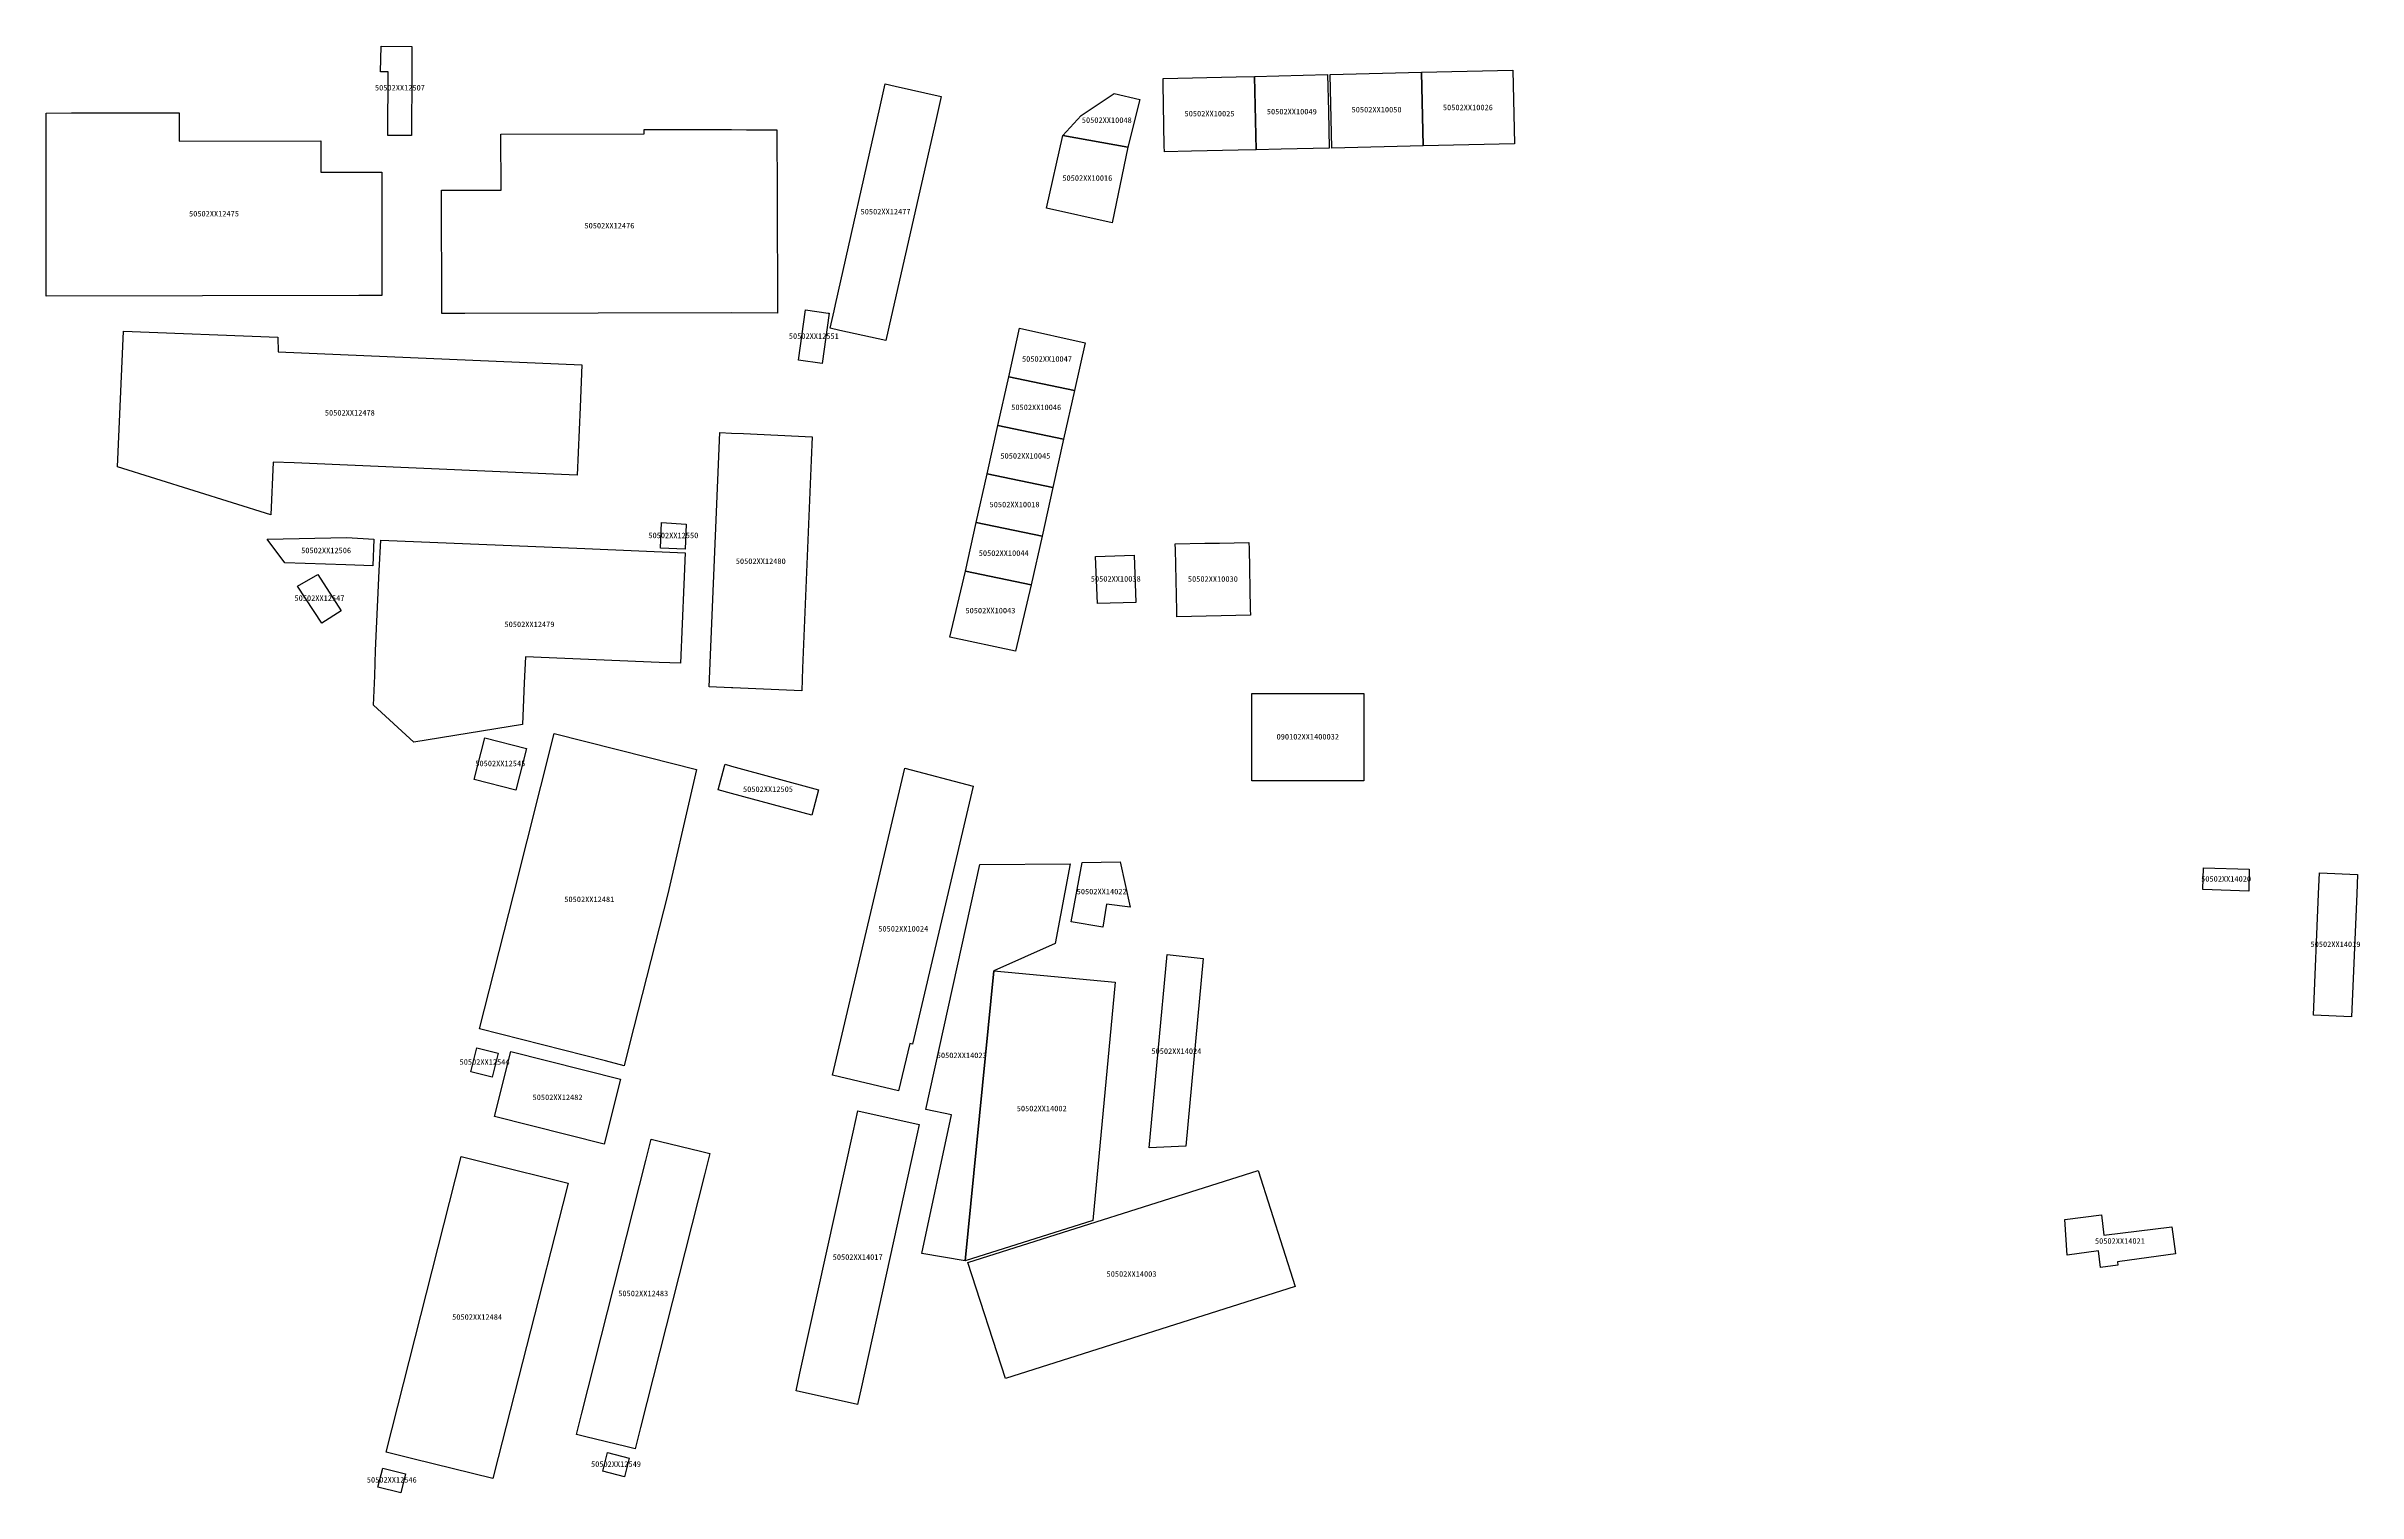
# Model space of a CAD drawing. Header units: inches. Extents: x 95398 to 167335, y 13830 to 47722.
# Drawn here: x 109387.4 to 109767.3, y 36401.6 to 36639.3 of the extents above; entities that cross this region are included whole.
import ezdxf
from ezdxf.enums import TextEntityAlignment as Align

# ---------------------------------------------------------------- set-up
doc = ezdxf.new("R2010")
doc.units = ezdxf.units.IN
doc.header["$MEASUREMENT"] = 0
doc.layers.add('一级水源保护区', color=7, linetype='Continuous')
doc.layers.add('一级水源保护区内违法建筑', color=7, linetype='Continuous')
doc.styles.add('宋体', font='')
doc.styles.get('宋体').set_extended_font_data('宋体')

msp = doc.modelspace()

# ---------------------------------------------------------------- linework, layer by layer
at = {"layer": '一级水源保护区', "color": 1, "linetype": 'Continuous', "lineweight": 25}
for points in [[(109447.4375, 36635.0117), (109447.3829, 36624.5781), (109443.5079, 36624.6017), (109443.5627, 36635.0313), (109442.3125, 36635.0391), (109442.3829, 36639.2619), (109447.4531, 36639.2383)], [(109526.2111, 36594.8243), (109525.3361, 36590.9219), (109517.8125, 36592.5585), (109516.1875, 36592.9259), (109516.8281, 36595.7851), (109517.0627, 36596.8163), (109524.3671, 36629.1563), (109525.2501, 36633.0781), (109526.8907, 36632.6877), (109534.4297, 36630.9805), (109533.5469, 36627.0821)], [(109586.2055, 36622.2501), (109583.2365, 36622.1797), (109575.5647, 36622.0079), (109571.1429, 36621.8945), (109571.1195, 36622.9103), (109570.9475, 36633.0195), (109570.9241, 36633.9493), (109582.9475, 36634.2421), (109585.9241, 36634.3165)], [(109586.2055, 36622.2501), (109585.9241, 36634.3165), (109597.9397, 36634.6095), (109598.0803, 36628.6017), (109598.2209, 36622.5313), (109590.3459, 36622.3555)], [(109613.6447, 36622.8849), (109598.6407, 36622.5313), (109598.3595, 36634.6095), (109613.3749, 36634.9767)], [(109613.6447, 36622.8849), (109613.3749, 36634.9767), (109628.3907, 36635.3437), (109628.6485, 36623.2383)], [(109409.1953, 36628.3281), (109409.2031, 36623.6681), (109432.4765, 36623.7111), (109432.4845, 36618.5547), (109438.6797, 36618.5665), (109442.4843, 36618.5743), (109442.5235, 36598.3009), (109438.7187, 36598.2929), (109387.3673, 36598.2031), (109387.3517, 36617.6913), (109387.3517, 36628.2891), (109391.4843, 36628.3009)], [(109565.1445, 36622.6607), (109554.4455, 36624.5899), (109557.4609, 36627.8711), (109562.8517, 36631.4845), (109567.0939, 36630.5313)], [(109507.4765, 36615.0079), (109507.5235, 36595.4219), (109500.0001, 36595.4687), (109456.1251, 36595.3437), (109452.3829, 36595.3359), (109452.3281, 36615.6055), (109456.0703, 36615.6171), (109462.1017, 36615.6329), (109462.0781, 36624.7969), (109485.6251, 36624.8633), (109485.6251, 36625.5665), (109500.0001, 36625.5627), (109502.4455, 36625.5431), (109507.4453, 36625.5275)], [(109565.1445, 36622.6607), (109562.5469, 36610.2383), (109551.7657, 36612.6523), (109554.4455, 36624.5899)], [(109516.0389, 36595.3945), (109514.8673, 36587.1289), (109510.9845, 36587.6797), (109512.1563, 36595.9453), (109515.8437, 36595.4219)], [(109475.0861, 36579.9609), (109474.6017, 36568.7735), (109470.7423, 36568.9375), (109428.1095, 36570.7813), (109424.6641, 36570.9297), (109424.2813, 36562.2539), (109399.0861, 36570.1603), (109400.0469, 36592.4415), (109425.3905, 36591.4531), (109425.4453, 36589.0509), (109475.3829, 36586.8945)], [(109556.3529, 36582.7085), (109545.5497, 36584.9515), (109547.3283, 36592.9375), (109558.1095, 36590.5235)], [(109556.3529, 36582.7085), (109554.5743, 36574.7225), (109543.7711, 36576.9655), (109545.5497, 36584.9515)], [(109511.6641, 36537.0585), (109511.5157, 36533.3359), (109500.2189, 36533.8399), (109500.0001, 36533.8515), (109496.3281, 36533.9963), (109498.0781, 36575.7891), (109500.0001, 36575.6993), (109501.9609, 36575.6055), (109513.2499, 36575.0703), (109513.0859, 36571.2229)], [(109554.5743, 36574.7225), (109552.7957, 36566.7365), (109541.9925, 36568.9795), (109543.7711, 36576.9655)], [(109552.7957, 36566.7365), (109551.0173, 36558.7505), (109540.2139, 36560.9935), (109541.9925, 36568.9795)], [(109492.5469, 36560.7539), (109492.3907, 36556.6251), (109488.3047, 36556.7773), (109488.4609, 36560.9923)], [(109551.0173, 36558.7505), (109549.2385, 36550.7645), (109538.4353, 36553.0075), (109540.2139, 36560.9935)], [(109441.2187, 36558.2891), (109441.0157, 36553.8789), (109436.6093, 36554.0703), (109426.5703, 36554.4023), (109423.6485, 36558.2891), (109436.7813, 36558.5157)], [(109492.1407, 36550.8359), (109491.6017, 36537.8791), (109488.0703, 36538.0235), (109466.1017, 36538.9415), (109465.9219, 36534.6563), (109465.6485, 36527.8125), (109447.7579, 36524.8947), (109441.1329, 36530.9923), (109441.3595, 36535.8203), (109441.4921, 36539.9649), (109442.0937, 36553.0353), (109442.3281, 36558.1133), (109475.8595, 36556.7109), (109492.3517, 36556.0235)], [(109585.2579, 36545.7735), (109573.1953, 36545.4805), (109573.1875, 36546.4805), (109572.9297, 36556.5509), (109572.9141, 36557.5119), (109577.7657, 36557.5859), (109580.1797, 36557.6251), (109585.0157, 36557.6993), (109585.0469, 36556.7539), (109585.2267, 36546.7773)], [(109435.8047, 36546.4609), (109432.6251, 36544.4531), (109428.6719, 36550.5547), (109431.9689, 36552.4609)], [(109549.2385, 36550.7645), (109546.6329, 36539.8399), (109535.8437, 36542.1525), (109538.4353, 36553.0075)], [(109566.4533, 36547.8673), (109560.1095, 36547.6913), (109559.8283, 36555.3945), (109566.1719, 36555.6251)], [(109603.9279, 36518.5325), (109585.4781, 36518.5325), (109585.4781, 36532.8821), (109603.9279, 36532.8821)], [(109466.2657, 36523.8711), (109464.5391, 36517.0351), (109457.7031, 36518.7655), (109459.4297, 36525.6055)], [(109489.5157, 36499.9999), (109483.2187, 36475.2657), (109482.3203, 36471.7461), (109479.2657, 36472.5235), (109458.5625, 36477.7969), (109464.2187, 36499.9999), (109464.1877, 36499.9999), (109470.8517, 36526.3321), (109486.2501, 36522.4299), (109494.2031, 36520.4181), (109493.3829, 36516.8437)], [(109514.2579, 36517.0665), (109513.2109, 36512.9103), (109500.0001, 36516.4727), (109497.7735, 36517.0781), (109498.8437, 36520.9845), (109498.9219, 36521.2735), (109500.0001, 36520.9805)], [(109539.7267, 36517.6679), (109529.7501, 36475.3047), (109529.2969, 36475.3985), (109527.4375, 36467.6095), (109516.5939, 36470.2149), (109528.4835, 36520.6527)], [(109543.1095, 36487.3125), (109538.3791, 36439.6679), (109531.2661, 36440.8901), (109536.1405, 36463.6645), (109531.9091, 36464.5699), (109540.8017, 36504.7973), (109555.6473, 36504.9403), (109553.1561, 36491.8241)], [(109563.8469, 36505.2671), (109565.4889, 36497.7859), (109561.5959, 36498.2927), (109561.0291, 36494.5091), (109555.8101, 36495.4011), (109557.6373, 36505.1431)], [(109749.4453, 36504.0157), (109749.3437, 36500.4297), (109741.8125, 36500.6759), (109741.9219, 36504.2579)], [(109767.1095, 36499.9999), (109766.2501, 36479.7773), (109759.9687, 36480.0509), (109760.8203, 36499.9999), (109760.9609, 36503.4335), (109767.2423, 36503.1681)], [(109574.6653, 36458.5051), (109568.6455, 36458.2281), (109571.5725, 36490.0391), (109577.5285, 36489.3633)], [(109543.1095, 36487.3125), (109563.0235, 36485.4455), (109559.3595, 36446.3321), (109538.4063, 36439.6877)], [(109461.6329, 36473.8009), (109460.6407, 36469.8515), (109457.1563, 36470.7265), (109458.1407, 36474.6759)], [(109481.7499, 36469.5431), (109479.0469, 36458.8321), (109461.0313, 36463.3751), (109463.7345, 36474.0859)], [(109521.3359, 36418.9649), (109520.7031, 36416.0939), (109510.5859, 36418.3243), (109511.2187, 36421.1993), (109519.9609, 36460.8047), (109520.7345, 36464.3165), (109530.8517, 36462.0861), (109530.0781, 36458.5743)], [(109485.0469, 36412.2813), (109484.1641, 36408.7773), (109482.6093, 36409.1681), (109476.0625, 36410.7617), (109474.5079, 36411.1563), (109475.3905, 36414.6329), (109485.8985, 36456.1797), (109486.7891, 36459.6837), (109488.3359, 36459.2891), (109494.8907, 36457.6953), (109496.4377, 36457.3047), (109495.5627, 36453.8281)], [(109461.6563, 36407.3789), (109460.7657, 36403.8907), (109447.5859, 36407.1681), (109443.2267, 36408.2617), (109455.5705, 36456.8281), (109459.9375, 36455.7345), (109473.1173, 36452.4571), (109472.2345, 36448.9689)], [(109592.6131, 36435.4455), (109544.9881, 36420.3283), (109538.8397, 36439.3987), (109586.5507, 36454.5393)], [(109725.1485, 36447.2189), (109725.5469, 36443.9179), (109736.7111, 36445.2773), (109737.3127, 36440.8281), (109734.5157, 36440.4493), (109727.7579, 36439.5313), (109727.8281, 36438.9843), (109725.0079, 36438.5977), (109724.6329, 36441.3047), (109719.5235, 36440.6055), (109719.1251, 36446.4843)], [(109483.1719, 36407.2775), (109482.4063, 36404.2111), (109478.8281, 36405.0977), (109479.5859, 36408.1641)], [(109446.4219, 36404.7031), (109445.6485, 36401.5703), (109441.8751, 36402.5039), (109442.6485, 36405.6369)]]:
    msp.add_lwpolyline(points, close=True, dxfattribs=at)

# ---------------------------------------------------------------- texts
at = {"layer": '一级水源保护区内违法建筑', "color": 18, "true_color": 0x000000, "style": '宋体'}
for s, p in [('50502XX12507', (109445.4861, 36631.7181)), ('50502XX10025', (109578.5481, 36627.4642)), ('50502XX10049', (109592.0728, 36627.794)), ('50502XX10050', (109606.0052, 36628.1164)), ('50502XX10026', (109621.0149, 36628.4768)), ('50502XX10048', (109561.6667, 36626.3886)), ('50502XX10016', (109558.4671, 36616.8767)), ('50502XX12475', (109414.9268, 36611.0207)), ('50502XX12476', (109479.9168, 36609.0505)), ('50502XX12477', (109525.3022, 36611.3564)), ('50502XX12551', (109513.5117, 36590.902)), ('50502XX10047', (109551.8368, 36587.1503)), ('50502XX12478', (109437.2531, 36578.3023)), ('50502XX10046', (109550.062, 36579.202)), ('50502XX10045', (109548.2834, 36571.216)), ('50502XX10018', (109546.5048, 36563.23)), ('50502XX12506', (109433.3532, 36555.6828)), ('50502XX12550', (109490.4259, 36558.1528)), ('50502XX10044', (109544.7262, 36555.244)), ('50502XX12480', (109504.7904, 36553.914)), ('50502XX10038', (109563.1407, 36551.0098)), ('50502XX10030', (109579.1, 36550.9876)), ('50502XX12547', (109432.2618, 36547.8499)), ('50502XX12479', (109466.7764, 36543.5457)), ('50502XX10043', (109542.5372, 36545.8047)), ('090102XX1400032', (109594.703, 36525.0723)), ('50502XX12545', (109461.9845, 36520.6845)), ('50502XX12505', (109505.9794, 36516.4504)), ('50502XX14020', (109745.6315, 36501.7098)), ('50502XX12481', (109476.6108, 36498.3578)), ('50502XX14022', (109560.8234, 36499.6319)), ('50502XX10024', (109528.212, 36493.514)), ('50502XX14019', (109763.6074, 36490.9715)), ('50502XX12544', (109459.393, 36471.6285)), ('50502XX14023', (109537.8262, 36472.7206)), ('50502XX14024', (109573.104, 36473.4099)), ('50502XX12482', (109471.3906, 36465.824)), ('50502XX14002', (109550.9718, 36463.9815)), ('50502XX14021', (109728.1847, 36442.2071)), ('50502XX14017', (109520.7188, 36439.5699)), ('50502XX12483', (109485.4749, 36433.5962)), ('50502XX14003', (109565.7311, 36436.7923)), ('50502XX12484', (109458.1717, 36429.7228)), ('50502XX12546', (109444.1485, 36402.9686)), ('50502XX12549', (109480.9983, 36405.5524))]:
    msp.add_text(s, height=0.914402, dxfattribs=at).set_placement(p, align=Align.BOTTOM_CENTER)

doc.saveas('drawing.dxf')
